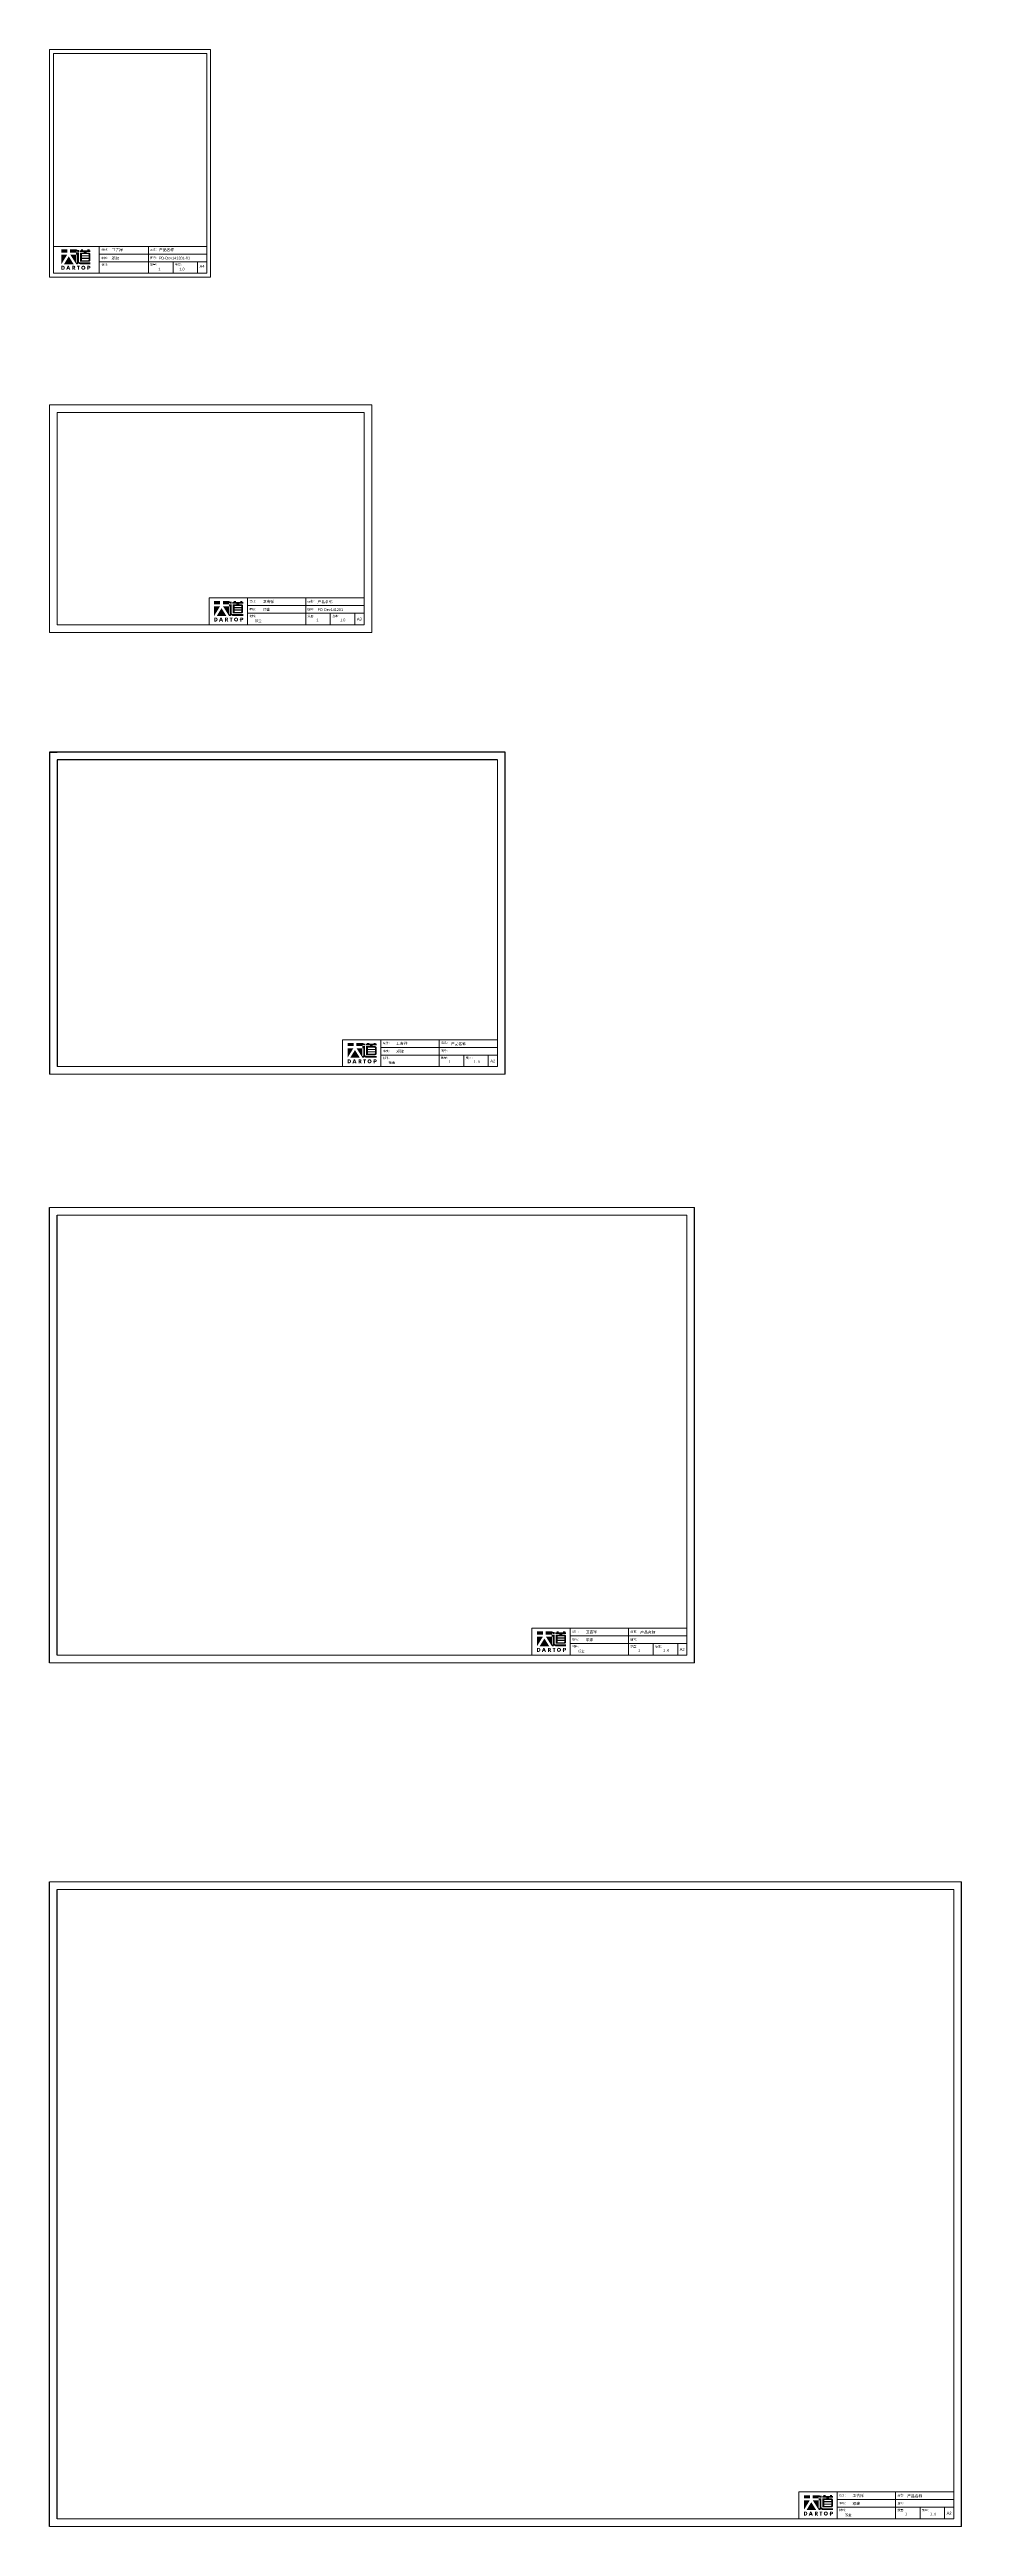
# Model space of a CAD drawing. Header units: millimetres. Extents: x 0 to 1189, y 0 to 3231.
import ezdxf

# ---------------------------------------------------------------- set-up
doc = ezdxf.new("R2010")
doc.units = ezdxf.units.MM
doc.layers.add('A-TITLEBLOCK', color=7, linetype='Continuous', lineweight=18)
doc.styles.add('SLDTEXTSTYLE0', font='simfang.ttf', dxfattribs={"bigfont": 'bigfont'})
doc.styles.add('SLDTEXTSTYLE1', font='GOTHIC.TTF', dxfattribs={"width": 0.913})

# ---------------------------------------------------------------- blocks, each defined once
blk = doc.blocks.new('Dartop Logo')
at = {"true_color": 0xc40018}
h = blk.add_hatch(color=12, dxfattribs=at)
h.set_gradient(color1=(196, 0, 24), color2=(196, 0, 24), tint=1)
h.paths.add_polyline_path([(30.4, -3.9), (33.1, -5), (36, -5), (36, -1.2), (33.6, -1.2), (30.5, 0), (17.9, 0), (17.9, -6.5), (30.1, -6.5), (30.1, -6.6), (30.1, -10.8), (18.3, -10.8), (30.5, -30.3), (32.9, -30.3, 0.279375), (34.6, -28.6), (34.6, -28.5), (34.8, -28.5, 0.143145), (38.2, -30.2), (59.3, -30.2), (59.3, -26.5), (38.1, -26.5, -0.414214), (35.8, -24.2), (35.8, -6.3), (30.4, -6.3)])
h.paths.add_polyline_path([(30.2, -10.8), (31.8, -10.8), (31.8, -26, -0.088936), (30.9, -26.9), (30.2, -26.9)], flags=16)
h = blk.add_hatch(color=12, dxfattribs=at)
h.set_gradient(color1=(196, 0, 24), color2=(196, 0, 24), tint=1)
h.paths.add_polyline_path([(59.2, -1.7), (57.4, -1.7), (57.4, 0.1), (53.1, 0.1), (53.1, -1.6), (44.3, -1.6), (44.3, 0.2), (39.7, 0.2), (39.7, -1.7), (37.2, -1.7), (37.2, -5), (45.5, -5), (45.5, -6.4), (37.7, -6.4), (37.7, -24.9), (56.3, -24.9, 0.414214), (59.1, -22), (59.1, -9.4, 0.414214), (56.3, -6.5), (51.4, -6.5), (51.4, -5), (59.2, -5)])
h.paths.add_polyline_path([(54.2, -9.6, -0.414214), (55.7, -11), (55.7, -12.1), (41.8, -12.1), (41.8, -9.6)], flags=16)
h.paths.add_polyline_path([(55.6, -14.3), (55.6, -17), (41.9, -17), (41.9, -14.3)], flags=16)
h.paths.add_polyline_path([(55.7, -19.4), (55.7, -20.6, -0.414214), (54.3, -22), (41.9, -22), (41.9, -19.4)], flags=16)
h = blk.add_hatch(color=12, dxfattribs=at)
h.set_gradient(color1=(196, 0, 24), color2=(196, 0, 24), tint=1)
h.paths.add_polyline_path([(12.2, 0), (0, 0), (0, -6.4), (12.2, -6.4)])
h = blk.add_hatch(color=12, dxfattribs=at)
h.set_gradient(color1=(196, 0, 24), color2=(196, 0, 24), tint=1)
h.paths.add_polyline_path([(11.8, -10.8), (0, -10.8), (0, -30)])
at = {"true_color": 0x646464}
h = blk.add_hatch(color=251, dxfattribs=at)
h.set_gradient(color1=(100, 100, 100), color2=(100, 100, 100), tint=1)
h.paths.add_polyline_path([(4.1, -33.4), (0.1, -33.4), (0.1, -41.5), (3.5, -41.5, 0.793016)])
h.paths.add_polyline_path([(3.6, -39.7), (2.2, -39.7), (2.2, -35.2), (3.4, -35.2, -0.671361)], flags=16)
at = {"true_color": 0xc40018}
h = blk.add_hatch(color=12, dxfattribs=at)
h.set_gradient(color1=(196, 0, 24), color2=(196, 0, 24), tint=1)
h.paths.add_polyline_path([(15, -14.3), (5.4, -30.2), (25, -30.2)])
at = {"true_color": 0x646464}
h = blk.add_hatch(color=251, dxfattribs=at)
h.set_gradient(color1=(100, 100, 100), color2=(100, 100, 100), tint=1)
h.paths.add_polyline_path([(15.1, -33.4), (12.8, -33.4), (9.8, -41.5), (12, -41.5), (12.5, -40.1), (15.5, -40.1), (16, -41.5), (18.2, -41.5)])
h.paths.add_polyline_path([(14.9, -38.5), (13.1, -38.5), (14, -35.9)], flags=16)
h = blk.add_hatch(color=251, dxfattribs=at)
h.set_gradient(color1=(100, 100, 100), color2=(100, 100, 100), tint=1)
h.paths.add_polyline_path([(26.3, -33.4), (22.3, -33.4), (22.3, -41.5), (24.4, -41.5), (24.4, -38.3), (26.6, -41.5), (29.1, -41.5), (26.6, -38.3, 0.744055)])
h.paths.add_polyline_path([(24.4, -37.1), (24.4, -34.9), (25.3, -34.9, -0.796809), (25.3, -37.1)], flags=16)
h = blk.add_hatch(color=251, dxfattribs=at)
h.set_gradient(color1=(100, 100, 100), color2=(100, 100, 100), tint=1)
h.paths.add_polyline_path([(37.4, -33.4), (31.9, -33.4), (31.9, -35.2), (33.6, -35.2), (33.6, -41.5), (35.7, -41.5), (35.7, -35.2), (37.4, -35.2)])
h = blk.add_hatch(color=251, dxfattribs=at)
h.set_gradient(color1=(100, 100, 100), color2=(100, 100, 100), tint=1)
h.paths.add_polyline_path([(40.5, -37.4, 1), (48.8, -37.4, 1)])
h.paths.add_polyline_path([(46.8, -37.4, -1), (42.5, -37.4, -1)], flags=16)
h = blk.add_hatch(color=251, dxfattribs=at)
h.set_gradient(color1=(100, 100, 100), color2=(100, 100, 100), tint=1)
h.paths.add_polyline_path([(56.9, -33.4), (56.7, -33.4), (53.2, -33.4), (53.2, -37.2), (52.3, -37.2), (52.3, -38.7), (53.2, -38.7), (53.2, -41.5), (55.2, -41.5), (55.2, -38.7), (57.5, -38.7, 0.812304)])
h.paths.add_polyline_path([(55.2, -37.2), (55.2, -35), (56.4, -35, -0.778213), (56.3, -37.2)], flags=16)
blk = doc.blocks.new('DT-A4-TITLE')
at = {"layer": 'A-TITLEBLOCK', "color": 7}
for p, q in [((0, 0), (0, 297)), ((0, 297), (210, 297)), ((5, 292), (205, 292)), ((5, 5), (5, 292)), ((205, 5), (205, 292)), ((210, 0), (210, 297)), ((205, 40), (5, 40)), ((64.6, 5), (64.6, 40)), ((129, 40), (129, 4.9)), ((0, 0), (210, 0)), ((5, 5), (205, 5)), ((205, 30), (64.6, 30)), ((64.6, 20), (205, 20)), ((161, 5), (161, 20)), ((205, 5), (180.9, 5)), ((193, 5), (193, 20))]:
    blk.add_line(p, q, dxfattribs=at)
at = {"layer": 'A-TITLEBLOCK', "xscale": 0.6400000000000001, "yscale": 0.6400000000000001, "zscale": 0.6400000000000001}
blk.add_blockref('Dartop Logo', (15.4, 36.2), dxfattribs=at)
at = {"style": 'SLDTEXTSTYLE0'}
for tag, p, height in [('#设计', (80.9, 33.7), 3.5), ('#品名', (142.7, 34), 3.5), ('#材料说明', (71.8, 8.7), 3), ('#审核', (80.9, 22.8), 3.5)]:
    blk.add_attdef(tag, p, '', height=height, dxfattribs=at)
at = {"style": 'SLDTEXTSTYLE1', "width": 0.913}
for tag, p in [('#数量', (141.9, 8.8)), ('#图号', (142.7, 23.1)), ('#版本', (169.3, 8.8))]:
    blk.add_attdef(tag, p, '', height=3.5, dxfattribs=at)
at = {"layer": 'A-TITLEBLOCK', "color": 7, "attachment_point": 1}
for s, insert, char_height, style in [('设计：', (67.5, 37.4), 2.65, 'SLDTEXTSTYLE0'), ('品名：', (131.2, 37.4), 2.65, 'SLDTEXTSTYLE0'), ('材料:', (67.6, 17.7), 2.65, 'SLDTEXTSTYLE0'), ('审核：', (67.5, 26.4), 2.65, 'SLDTEXTSTYLE0'), ('数量：', (131.1, 17.7), 2.65, 'SLDTEXTSTYLE0'), ('图号：', (131.2, 26.4), 2.65, 'SLDTEXTSTYLE0'), ('版本：', (163.6, 17.7), 2.65, 'SLDTEXTSTYLE0'), ('A4', (195.6, 16), 3.7, 'SLDTEXTSTYLE1')]:
    blk.add_mtext(s, dxfattribs=dict(at, insert=insert, char_height=char_height, style=style))
blk = doc.blocks.new('DT-A3-TITLE')
at = {"layer": 'A-TITLEBLOCK', "color": 7}
for p, q in [((0, 0), (0, 297)), ((0, 297), (420, 297)), ((420, 0), (420, 297)), ((10, 10), (10, 287)), ((10, 287), (410, 287)), ((410, 287), (410, 10)), ((208, 10), (208, 45)), ((410, 45), (208, 45)), ((258, 45), (258, 10)), ((410, 35), (258, 35)), ((334, 45), (334, 10)), ((0, 0), (420, 0)), ((10, 10), (410, 10)), ((258, 25), (410.1, 25)), ((366, 10), (366, 25)), ((398, 10), (398, 25))]:
    blk.add_line(p, q, dxfattribs=at)
at = {"layer": 'A-TITLEBLOCK', "xscale": 0.6400000000000001, "yscale": 0.6400000000000001, "zscale": 0.6400000000000001}
blk.add_blockref('Dartop Logo', (214.6, 40.8), dxfattribs=at)
at = {"style": 'SLDTEXTSTYLE0'}
for tag, p, height in [('#设计', (278, 38.5), 3.5), ('#品名', (349.3, 37.9), 3.5), ('#材料说明', (268.1, 13.6), 3), ('#审核', (278, 28.1), 3.5)]:
    blk.add_attdef(tag, p, '', height=height, dxfattribs=at)
at = {"style": 'SLDTEXTSTYLE1', "width": 0.913}
for tag, p in [('#数量', (348, 14.5)), ('#图号', (349.4, 27.9)), ('#版本', (378.9, 14.5))]:
    blk.add_attdef(tag, p, '', height=3.5, dxfattribs=at)
at = {"layer": 'A-TITLEBLOCK', "color": 7, "attachment_point": 1}
for s, insert, char_height, style in [('设计：', (260.5, 41.9), 2.65, 'SLDTEXTSTYLE0'), ('品名：', (336.4, 42.2), 2.65, 'SLDTEXTSTYLE0'), ('材料:', (260.5, 22.6), 2.65, 'SLDTEXTSTYLE0'), ('审核：', (260.5, 31.6), 2.65, 'SLDTEXTSTYLE0'), ('数量：', (336.4, 22.6), 2.65, 'SLDTEXTSTYLE0'), ('图号：', (336.4, 31.7), 2.65, 'SLDTEXTSTYLE0'), ('版本：', (368.6, 22.5), 2.65, 'SLDTEXTSTYLE0'), ('A3', (400.7, 19.2), 3.7, 'SLDTEXTSTYLE1')]:
    blk.add_mtext(s, dxfattribs=dict(at, insert=insert, char_height=char_height, style=style))
blk = doc.blocks.new('DT-A2-TITLE')
for p, q in [((594, 420), (0, 420)), ((0, 420), (0, 420)), ((0, 420), (0, 0)), ((0, 420), (10, 420)), ((10, 410), (10, 10)), ((584, 410), (10, 410)), ((594, 0), (594, 420))]:
    blk.add_line(p, q)
at = {"layer": 'A-TITLEBLOCK', "color": 7}
for p, q in [((584, 410), (584, 10)), ((594, 0), (594, 297)), ((382, 10), (382, 45)), ((584, 45), (382, 45)), ((432, 45), (432, 10)), ((584, 35), (432, 35)), ((508, 45), (508, 10)), ((0, 0), (594, 0)), ((10, 10), (584, 10)), ((432, 25), (584.1, 25)), ((540, 10), (540, 25)), ((572, 10), (572, 25))]:
    blk.add_line(p, q, dxfattribs=at)
at = {"layer": 'A-TITLEBLOCK', "xscale": 0.6400000000000001, "yscale": 0.6400000000000001, "zscale": 0.6400000000000001}
blk.add_blockref('Dartop Logo', (388.6, 40.8), dxfattribs=at)
at = {"style": 'SLDTEXTSTYLE0'}
for tag, p, height in [('#设计', (452, 38.5), 3.5), ('#品名', (523.3, 37.9), 3.5), ('#材料说明', (442.1, 13.6), 3), ('#审核', (452, 28.1), 3.5), ('#数量', (520.3, 14.5), 3.5), ('#图号', (526.7, 27.2), 3.5), ('#版本', (552.9, 14.5), 3.5)]:
    blk.add_attdef(tag, p, '', height=height, dxfattribs=at)
at = {"layer": 'A-TITLEBLOCK', "color": 7, "attachment_point": 1}
for s, insert, char_height, style in [('设计：', (434.5, 41.9), 2.65, 'SLDTEXTSTYLE0'), ('品名：', (510.4, 42.2), 2.65, 'SLDTEXTSTYLE0'), ('材料:', (434.5, 22.6), 2.65, 'SLDTEXTSTYLE0'), ('审核：', (434.5, 31.6), 2.65, 'SLDTEXTSTYLE0'), ('数量：', (510.4, 22.6), 2.65, 'SLDTEXTSTYLE0'), ('图号：', (510.4, 31.7), 2.65, 'SLDTEXTSTYLE0'), ('版本：', (542.6, 22.5), 2.65, 'SLDTEXTSTYLE0'), ('A2', (574.7, 19.2), 3.7, 'SLDTEXTSTYLE1')]:
    blk.add_mtext(s, dxfattribs=dict(at, insert=insert, char_height=char_height, style=style))
blk = doc.blocks.new('DT-A1-TITLE')
for p, q in [((0, 0), (0, 594)), ((10, 10), (10, 584)), ((841, 0), (841, 594))]:
    blk.add_line(p, q)
at = {"layer": 'A-TITLEBLOCK', "color": 7}
for p, q in [((0, 594), (841, 594)), ((10, 584), (831, 584)), ((831, 584), (831, 10)), ((841, 0), (841, 297)), ((629, 10), (629, 45)), ((831, 45), (629, 45)), ((679, 45), (679, 10)), ((831, 35), (679, 35)), ((755, 45), (755, 10)), ((0, 0), (841, 0)), ((10, 10), (831, 10)), ((679, 25), (831.1, 25)), ((787, 10), (787, 25)), ((819, 10), (819, 25))]:
    blk.add_line(p, q, dxfattribs=at)
at = {"layer": 'A-TITLEBLOCK', "xscale": 0.6400000000000001, "yscale": 0.6400000000000001, "zscale": 0.6400000000000001}
blk.add_blockref('Dartop Logo', (635.6, 40.8), dxfattribs=at)
at = {"style": 'SLDTEXTSTYLE0'}
for tag, p, height in [('#设计', (699, 38.5), 3.5), ('#品名', (770.3, 37.9), 3.5), ('#材料说明', (689.1, 13.6), 3), ('#审核', (699, 28.1), 3.5), ('#数量', (767.3, 14.5), 3.5), ('#图号', (773.7, 27.2), 3.5), ('#版本', (799.9, 14.5), 3.5)]:
    blk.add_attdef(tag, p, '', height=height, dxfattribs=at)
at = {"layer": 'A-TITLEBLOCK', "color": 7, "attachment_point": 1}
for s, insert, char_height, style in [('设计：', (681.5, 41.9), 2.65, 'SLDTEXTSTYLE0'), ('品名：', (757.4, 42.2), 2.65, 'SLDTEXTSTYLE0'), ('材料:', (681.5, 22.6), 2.65, 'SLDTEXTSTYLE0'), ('审核：', (681.5, 31.6), 2.65, 'SLDTEXTSTYLE0'), ('数量：', (757.4, 22.6), 2.65, 'SLDTEXTSTYLE0'), ('图号：', (757.4, 31.7), 2.65, 'SLDTEXTSTYLE0'), ('版本：', (789.6, 22.5), 2.65, 'SLDTEXTSTYLE0'), ('A2', (821.7, 19.2), 3.7, 'SLDTEXTSTYLE1')]:
    blk.add_mtext(s, dxfattribs=dict(at, insert=insert, char_height=char_height, style=style))
blk = doc.blocks.new('DT-A0-TITLE')
for p, q in [((0, 0), (0, 841)), ((1189, 0), (1189, 841)), ((10, 10), (10, 831))]:
    blk.add_line(p, q)
at = {"layer": 'A-TITLEBLOCK', "color": 7}
for p, q in [((0, 841), (1189, 841)), ((10, 831), (1179, 831)), ((1179, 831), (1179, 10)), ((1189, 0), (1189, 297)), ((977, 10), (977, 45)), ((1179, 45), (977, 45)), ((1027, 45), (1027, 10)), ((1179, 35), (1027, 35)), ((1103, 45), (1103, 10)), ((0, 0), (1189, 0)), ((10, 10), (1179, 10)), ((1027, 25), (1179.1, 25)), ((1135, 10), (1135, 25)), ((1167, 10), (1167, 25))]:
    blk.add_line(p, q, dxfattribs=at)
at = {"layer": 'A-TITLEBLOCK', "xscale": 0.6400000000000001, "yscale": 0.6400000000000001, "zscale": 0.6400000000000001}
blk.add_blockref('Dartop Logo', (983.6, 40.8), dxfattribs=at)
at = {"style": 'SLDTEXTSTYLE0'}
for tag, p, height in [('#设计', (1047, 38.5), 3.5), ('#品名', (1118.3, 37.9), 3.5), ('#材料说明', (1037.1, 13.6), 3), ('#审核', (1047, 28.1), 3.5), ('#数量', (1115.3, 14.5), 3.5), ('#图号', (1121.7, 27.2), 3.5), ('#版本', (1147.9, 14.5), 3.5)]:
    blk.add_attdef(tag, p, '', height=height, dxfattribs=at)
at = {"layer": 'A-TITLEBLOCK', "color": 7, "attachment_point": 1}
for s, insert, char_height, style in [('设计：', (1029.5, 41.9), 2.65, 'SLDTEXTSTYLE0'), ('品名：', (1105.4, 42.2), 2.65, 'SLDTEXTSTYLE0'), ('材料:', (1029.5, 22.6), 2.65, 'SLDTEXTSTYLE0'), ('审核：', (1029.5, 31.6), 2.65, 'SLDTEXTSTYLE0'), ('数量：', (1105.4, 22.6), 2.65, 'SLDTEXTSTYLE0'), ('图号：', (1105.4, 31.7), 2.65, 'SLDTEXTSTYLE0'), ('版本：', (1137.6, 22.5), 2.65, 'SLDTEXTSTYLE0'), ('A2', (1169.7, 19.2), 3.7, 'SLDTEXTSTYLE1')]:
    blk.add_mtext(s, dxfattribs=dict(at, insert=insert, char_height=char_height, style=style))

msp = doc.modelspace()

# ---------------------------------------------------------------- block references
for name, p, values in [('DT-A4-TITLE', (0, 2934.5), {'#设计': '卫吉祥', '#审核': '邓建', '#品名': '产品名称', '#图号': 'PD-Dev141201-01', '#数量': '1', '#版本': '1.0'}), ('DT-A3-TITLE', (0, 2471), {'#设计': '卫吉祥', '#审核': '邓建', '#材料说明': '钣金', '#品名': '产品名称', '#图号': 'PD-Dev141201', '#数量': '1', '#版本': '1.0'}), ('DT-A2-TITLE', (0, 1894.6), {'#设计': '卫吉祥', '#审核': '邓建', '#材料说明': '钣金', '#品名': '产品名称', '#数量': '1', '#版本': '1.0'}), ('DT-A1-TITLE', (0, 1126.8), {'#设计': '卫吉祥', '#审核': '邓建', '#材料说明': '钣金', '#品名': '产品名称', '#数量': '1', '#版本': '1.0'}), ('DT-A0-TITLE', (0, 0), {'#设计': '卫吉祥', '#审核': '邓建', '#材料说明': '钣金', '#品名': '产品名称', '#数量': '1', '#版本': '1.0'})]:
    msp.add_blockref(name, p).add_auto_attribs(values)

doc.saveas('drawing.dxf')
